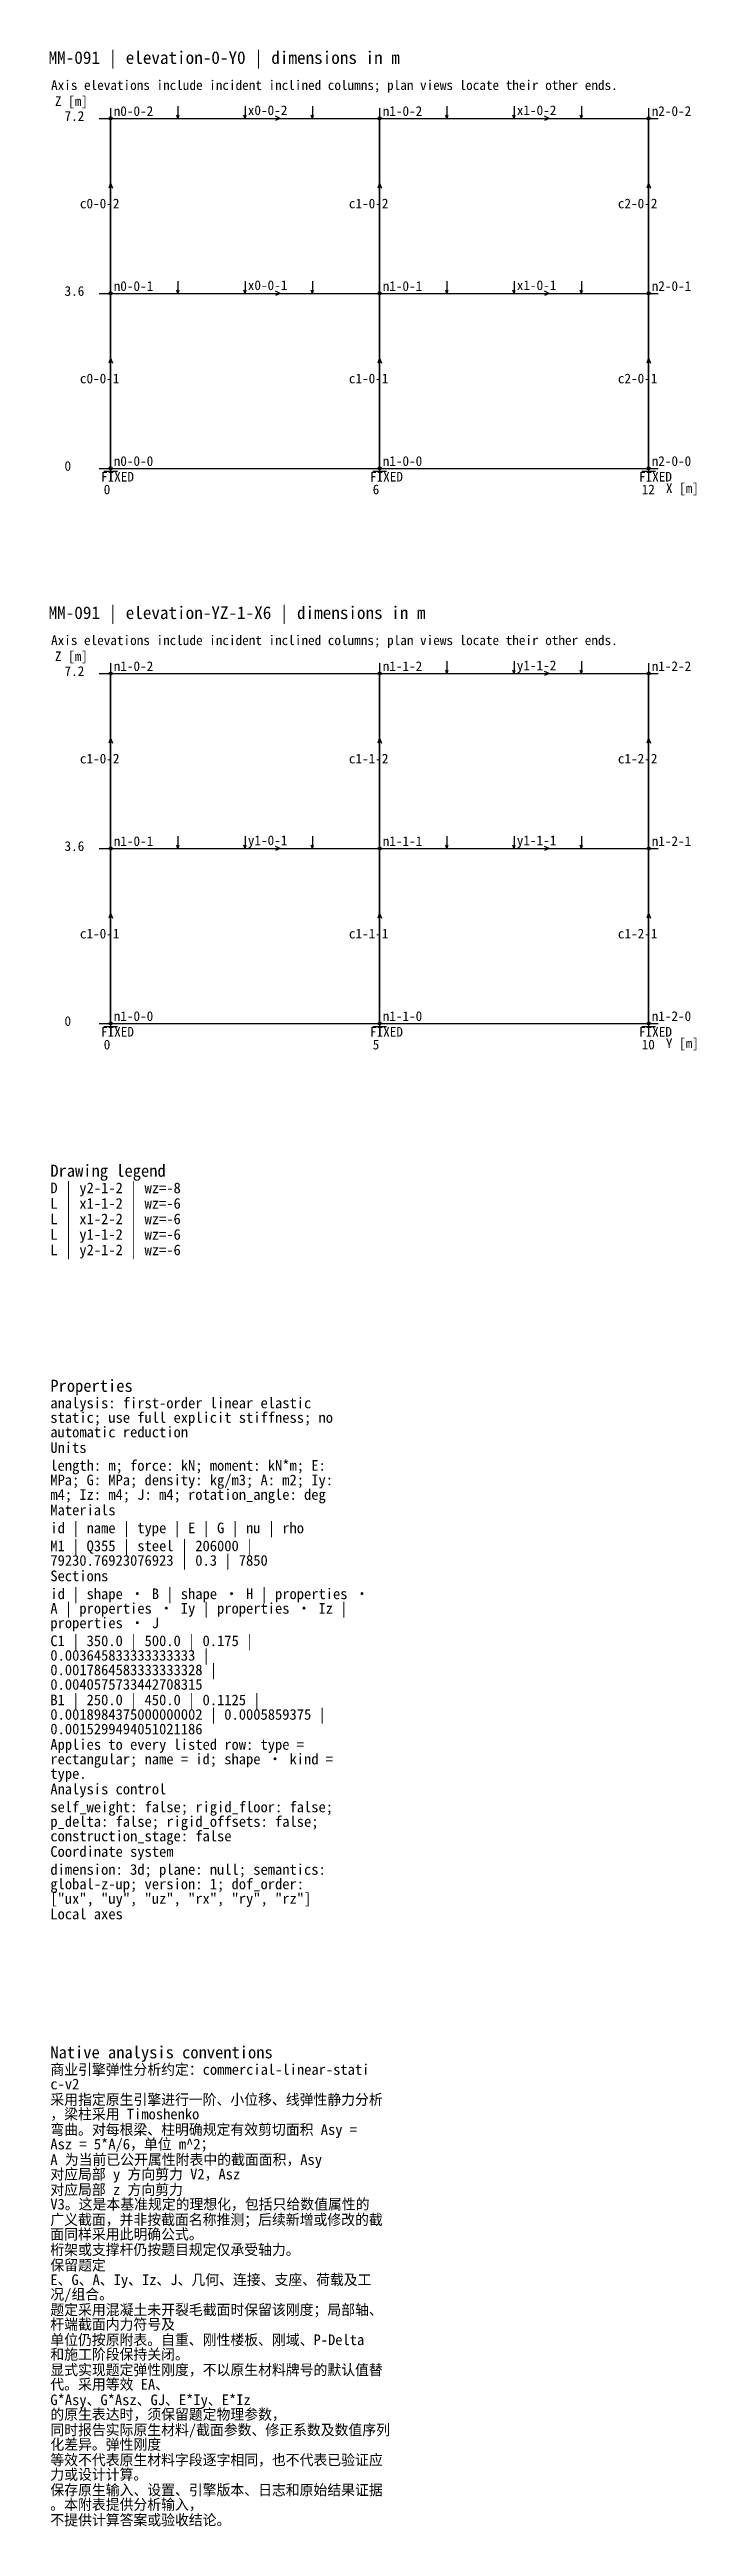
# Model space of a CAD drawing. Extents: x 0 to 67.6, y -63.4 to 10.2.
# Drawn here: x 54.2 to 67.6, y -63.4 to -12.3 of the extents above; entities that cross this region are included whole.
import ezdxf

# ---------------------------------------------------------------- set-up
doc = ezdxf.new("R2010")
doc.units = 0

msp = doc.modelspace()

# ---------------------------------------------------------------- texts
at = {"layer": 'A-CLEAN-NOTES'}
for s, height, p in [('Properties', 0.25, (54.24, -39.97)), ('static; use full explicit stiffness; no', 0.22, (54.24, -40.61)), ('analysis: first-order linear elastic', 0.22, (54.24, -40.31)), ('automatic reduction', 0.22, (54.24, -40.91)), ('Units', 0.22, (54.24, -41.23)), ('length: m; force: kN; moment: kN*m; E:', 0.22, (54.24, -41.6)), ('MPa; G: MPa; density: kg/m3; A: m2; Iy:', 0.22, (54.24, -41.9)), ('m4; Iz: m4; J: m4; rotation_angle: deg', 0.22, (54.24, -42.2)), ('Materials', 0.22, (54.24, -42.52)), ('id | name | type | E | G | nu | rho', 0.22, (54.24, -42.89)), ('M1 | Q355 | steel | 206000 |', 0.22, (54.24, -43.26)), ('79230.76923076923 | 0.3 | 7850', 0.22, (54.24, -43.56)), ('Sections', 0.22, (54.24, -43.88)), ('A | properties · Iy | properties · Iz |', 0.22, (54.24, -44.55)), ('id | shape · B | shape · H | properties ·', 0.22, (54.24, -44.25)), ('C1 | 350.0 | 500.0 | 0.175 |', 0.22, (54.24, -45.22)), ('properties · J', 0.22, (54.24, -44.85)), ('0.003645833333333333 |', 0.22, (54.24, -45.52)), ('0.0017864583333333328 |', 0.22, (54.24, -45.82)), ('0.0040575733442708315', 0.22, (54.24, -46.12)), ('0.0018984375000000002 | 0.0005859375 |', 0.22, (54.24, -46.74)), ('B1 | 250.0 | 450.0 | 0.1125 |', 0.22, (54.24, -46.44)), ('0.0015299494051021186', 0.22, (54.24, -47.04)), ('Applies to every listed row: type =', 0.22, (54.24, -47.36)), ('rectangular; name = id; shape · kind =', 0.22, (54.24, -47.66)), ('Analysis control', 0.22, (54.24, -48.28)), ('type.', 0.22, (54.24, -47.96)), ('self_weight: false; rigid_floor: false;', 0.22, (54.24, -48.65)), ('construction_stage: false', 0.22, (54.24, -49.25)), ('p_delta: false; rigid_offsets: false;', 0.22, (54.24, -48.95)), ('Coordinate system', 0.22, (54.24, -49.57)), ('dimension: 3d; plane: null; semantics:', 0.22, (54.24, -49.94)), ('global-z-up; version: 1; dof_order:', 0.22, (54.24, -50.24)), ('["ux", "uy", "uz", "rx", "ry", "rz"]', 0.22, (54.24, -50.54)), ('Local axes', 0.22, (54.24, -50.86)), ('Native analysis conventions', 0.25, (54.24, -53.73)), ('c-v2', 0.22, (54.24, -54.37)), ('商业引擎弹性分析约定：commercial-linear-stati', 0.22, (54.24, -54.07)), ('采用指定原生引擎进行一阶、小位移、线弹性静力分析', 0.22, (54.24, -54.69)), ('弯曲。对每根梁、柱明确规定有效剪切面积 Asy =', 0.22, (54.24, -55.31)), ('，梁柱采用 Timoshenko', 0.22, (54.24, -54.99)), ('Asz = 5*A/6，单位 m^2；', 0.22, (54.24, -55.61)), ('A 为当前已公开属性附表中的截面面积，Asy', 0.22, (54.24, -55.93)), ('对应局部 y 方向剪力 V2，Asz', 0.22, (54.24, -56.23)), ('V3。这是本基准规定的理想化，包括只给数值属性的', 0.22, (54.24, -56.85)), ('对应局部 z 方向剪力', 0.22, (54.24, -56.55)), ('广义截面，并非按截面名称推测；后续新增或修改的截', 0.22, (54.24, -57.17)), ('面同样采用此明确公式。', 0.22, (54.24, -57.47)), ('桁架或支撑杆仍按题目规定仅承受轴力。', 0.22, (54.24, -57.79)), ('保留题定', 0.22, (54.24, -58.11)), ('E、G、A、Iy、Iz、J、几何、连接、支座、荷载及工', 0.22, (54.24, -58.41)), ('题定采用混凝土未开裂毛截面时保留该刚度；局部轴、', 0.22, (54.24, -59.03)), ('况/组合。', 0.22, (54.24, -58.71)), ('杆端截面内力符号及', 0.22, (54.24, -59.33)), ('和施工阶段保持关闭。', 0.22, (54.24, -59.95)), ('单位仍按原附表。自重、刚性楼板、刚域、P-Delta', 0.22, (54.24, -59.65)), ('代。采用等效 EA、', 0.22, (54.24, -60.57)), ('显式实现题定弹性刚度，不以原生材料牌号的默认值替', 0.22, (54.24, -60.27)), ('G*Asy、G*Asz、GJ、E*Iy、E*Iz', 0.22, (54.24, -60.89)), ('的原生表达时，须保留题定物理参数，', 0.22, (54.24, -61.19)), ('同时报告实际原生材料/截面参数、修正系数及数值序列', 0.22, (54.24, -61.51)), ('化差异。弹性刚度', 0.22, (54.24, -61.81)), ('等效不代表原生材料字段逐字相同，也不代表已验证应', 0.22, (54.24, -62.13)), ('力或设计计算。', 0.22, (54.24, -62.43)), ('保存原生输入、设置、引擎版本、日志和原始结果证据', 0.22, (54.24, -62.75)), ('。本附表提供分析输入，', 0.22, (54.24, -63.05)), ('不提供计算答案或验收结论。', 0.22, (54.24, -63.37))]:
    msp.add_text(s, height=height, dxfattribs=at).set_placement(p)
at = {"layer": 'A-CLEAN-SECTION'}
for s, height, p in [('MM-091 | elevation-0-Y0 | dimensions in m', 0.26, (54.204, -12.556)), ('Axis elevations include incident inclined columns; plan views locate their other ends.', 0.2, (54.255, -13.09388)), ('Z [m]', 0.2, (54.33435, -13.42538)), ('7.2', 0.2, (54.53272, -13.73138)), ('n0-0-2', 0.2, (55.54838, -13.62938)), ('x0-0-2', 0.2, (58.31763, -13.61238)), ('n1-0-2', 0.2, (61.10276, -13.62938)), ('x1-0-2', 0.2, (63.87202, -13.61238)), ('n2-0-2', 0.2, (66.65715, -13.62938)), ('c0-0-2', 0.2, (54.85011, -15.53763)), ('c1-0-2', 0.2, (60.4045, -15.53763)), ('c2-0-2', 0.2, (65.95888, -15.53763)), ('3.6', 0.2, (54.53272, -17.34388)), ('n0-0-1', 0.2, (55.54838, -17.24188)), ('x0-0-1', 0.2, (58.31763, -17.22488)), ('n1-0-1', 0.2, (61.10276, -17.24188)), ('x1-0-1', 0.2, (63.87202, -17.22488)), ('n2-0-1', 0.2, (66.65715, -17.24188)), ('c0-0-1', 0.2, (54.85011, -19.15013)), ('c1-0-1', 0.2, (60.4045, -19.15013)), ('c2-0-1', 0.2, (65.95888, -19.15013)), ('0', 0.2, (54.53272, -20.95638)), ('n0-0-0', 0.2, (55.54838, -20.85438)), ('n1-0-0', 0.2, (61.10276, -20.85438)), ('n2-0-0', 0.2, (66.65715, -20.85438)), ('FIXED', 0.2, (55.28653, -21.17738)), ('0', 0.2, (55.34207, -21.44088)), ('FIXED', 0.2, (60.84091, -21.17738)), ('6', 0.2, (60.89646, -21.44088)), ('FIXED', 0.2, (66.39529, -21.17738)), ('12', 0.2, (66.45084, -21.44088)), ('X [m]', 0.2, (66.95074, -21.41538)), ('MM-091 | elevation-YZ-1-X6 | dimensions in m', 0.26, (54.204, -24.016)), ('Axis elevations include incident inclined columns; plan views locate their other ends.', 0.2, (54.255, -24.55388)), ('Z [m]', 0.2, (54.33435, -24.88538)), ('7.2', 0.2, (54.53272, -25.19138)), ('n1-0-2', 0.2, (55.54838, -25.08938)), ('n1-1-2', 0.2, (61.10276, -25.08938)), ('y1-1-2', 0.2, (63.87202, -25.07238)), ('n1-2-2', 0.2, (66.65715, -25.08938)), ('c1-0-2', 0.2, (54.85011, -26.99763)), ('c1-1-2', 0.2, (60.4045, -26.99763)), ('c1-2-2', 0.2, (65.95888, -26.99763)), ('3.6', 0.2, (54.53272, -28.80388)), ('n1-0-1', 0.2, (55.54838, -28.70188)), ('y1-0-1', 0.2, (58.31763, -28.68488)), ('n1-1-1', 0.2, (61.10276, -28.70188)), ('y1-1-1', 0.2, (63.87202, -28.68488)), ('n1-2-1', 0.2, (66.65715, -28.70188)), ('c1-0-1', 0.2, (54.85011, -30.61013)), ('c1-1-1', 0.2, (60.4045, -30.61013)), ('c1-2-1', 0.2, (65.95888, -30.61013)), ('n1-0-0', 0.2, (55.54838, -32.31438)), ('n1-1-0', 0.2, (61.10276, -32.31438)), ('n1-2-0', 0.2, (66.65715, -32.31438)), ('0', 0.2, (54.53272, -32.41638)), ('FIXED', 0.2, (55.28653, -32.63738)), ('0', 0.2, (55.34207, -32.90088)), ('FIXED', 0.2, (60.84091, -32.63738)), ('5', 0.2, (60.89646, -32.90088)), ('FIXED', 0.2, (66.39529, -32.63738)), ('10', 0.2, (66.45084, -32.90088)), ('Y [m]', 0.2, (66.95074, -32.87538)), ('Drawing legend', 0.25, (54.24, -35.53)), ('D | y2-1-2 | wz=-8', 0.22, (54.24, -35.87)), ('L | x1-1-2 | wz=-6', 0.22, (54.24, -36.19)), ('L | x1-2-2 | wz=-6', 0.22, (54.24, -36.51)), ('L | y1-1-2 | wz=-6', 0.22, (54.24, -36.83)), ('L | y2-1-2 | wz=-6', 0.22, (54.24, -37.15))]:
    msp.add_text(s, height=height, dxfattribs=at).set_placement(p)

# ---------------------------------------------------------------- linework, layer by layer
at = {"layer": 'A-CLEAN-SECTION'}
for p, q in [((55.24686, -13.68038), (66.79204, -13.68038)), ((55.4849, -13.46788), (55.4849, -21.16038)), ((55.4849, -17.29288), (55.4849, -13.68038)), ((55.4849, -13.68038), (61.03928, -13.68038)), ((56.87349, -13.68038), (56.84969, -13.61238)), ((56.87349, -13.42538), (56.87349, -13.68038)), ((56.87349, -13.68038), (56.8973, -13.61238)), ((58.2621, -13.68038), (58.23829, -13.61238)), ((58.2621, -13.42538), (58.2621, -13.68038)), ((58.2621, -13.68038), (58.2859, -13.61238)), ((58.98416, -13.68038), (58.88894, -13.63788)), ((58.98416, -13.68038), (58.88894, -13.72288)), ((59.65069, -13.68038), (59.62688, -13.61238)), ((59.65069, -13.42538), (59.65069, -13.68038)), ((59.65069, -13.68038), (59.67449, -13.61238)), ((61.03928, -13.46788), (61.03928, -21.16038)), ((61.03928, -17.29288), (61.03928, -13.68038)), ((61.03928, -13.68038), (66.59367, -13.68038)), ((62.42788, -13.68038), (62.40408, -13.61238)), ((62.42788, -13.42538), (62.42788, -13.68038)), ((62.42788, -13.68038), (62.45169, -13.61238)), ((63.81648, -13.68038), (63.79267, -13.61238)), ((63.81648, -13.42538), (63.81648, -13.68038)), ((63.81648, -13.68038), (63.84028, -13.61238)), ((64.53855, -13.68038), (64.44333, -13.63788)), ((64.53855, -13.68038), (64.44333, -13.72288)), ((65.20507, -13.68038), (65.18127, -13.61238)), ((65.20507, -13.42538), (65.20507, -13.68038)), ((65.20507, -13.68038), (65.22887, -13.61238)), ((66.59367, -13.46788), (66.59367, -21.16038)), ((66.59367, -17.29288), (66.59367, -13.68038)), ((55.4849, -15.017), (55.44522, -15.119)), ((55.4849, -15.017), (55.52458, -15.119)), ((61.03928, -15.017), (60.99961, -15.119)), ((61.03928, -15.017), (61.07896, -15.119)), ((66.59367, -15.017), (66.55399, -15.119)), ((66.59367, -15.017), (66.63335, -15.119)), ((55.24686, -17.29288), (66.79204, -17.29288)), ((55.4849, -20.90538), (55.4849, -17.29288)), ((55.4849, -17.29288), (61.03928, -17.29288)), ((56.87349, -17.29288), (56.84969, -17.22488)), ((56.87349, -17.03788), (56.87349, -17.29288)), ((56.87349, -17.29288), (56.8973, -17.22488)), ((58.2621, -17.29288), (58.23829, -17.22488)), ((58.2621, -17.03788), (58.2621, -17.29288)), ((58.2621, -17.29288), (58.2859, -17.22488)), ((58.98416, -17.29288), (58.88894, -17.25038)), ((58.98416, -17.29288), (58.88894, -17.33538)), ((59.65069, -17.29288), (59.62688, -17.22488)), ((59.65069, -17.03788), (59.65069, -17.29288)), ((59.65069, -17.29288), (59.67449, -17.22488)), ((61.03928, -20.90538), (61.03928, -17.29288)), ((61.03928, -17.29288), (66.59367, -17.29288)), ((62.42788, -17.29288), (62.40408, -17.22488)), ((62.42788, -17.03788), (62.42788, -17.29288)), ((62.42788, -17.29288), (62.45169, -17.22488)), ((63.81648, -17.29288), (63.79267, -17.22488)), ((63.81648, -17.03788), (63.81648, -17.29288)), ((63.81648, -17.29288), (63.84028, -17.22488)), ((64.53855, -17.29288), (64.44333, -17.25038)), ((64.53855, -17.29288), (64.44333, -17.33538)), ((65.20507, -17.29288), (65.18127, -17.22488)), ((65.20507, -17.03788), (65.20507, -17.29288)), ((65.20507, -17.29288), (65.22887, -17.22488)), ((66.59367, -20.90538), (66.59367, -17.29288)), ((55.4849, -18.6295), (55.44522, -18.7315)), ((55.4849, -18.6295), (55.52458, -18.7315)), ((61.03928, -18.6295), (60.99961, -18.7315)), ((61.03928, -18.6295), (61.07896, -18.7315)), ((66.59367, -18.6295), (66.55399, -18.7315)), ((66.59367, -18.6295), (66.63335, -18.7315)), ((55.24686, -20.90538), (66.79204, -20.90538)), ((55.34207, -20.96488), (55.62772, -20.96488)), ((60.89646, -20.96488), (61.18211, -20.96488)), ((66.45084, -20.96488), (66.73649, -20.96488)), ((55.4849, -24.92788), (55.4849, -32.62038)), ((61.03928, -24.92788), (61.03928, -32.62038)), ((62.42788, -24.88538), (62.42788, -25.14038)), ((62.42788, -24.88538), (62.42788, -25.14038)), ((63.81648, -24.88538), (63.81648, -25.14038)), ((63.81648, -24.88538), (63.81648, -25.14038)), ((65.20507, -24.88538), (65.20507, -25.14038)), ((65.20507, -24.88538), (65.20507, -25.14038)), ((66.59367, -24.92788), (66.59367, -32.62038)), ((55.24686, -25.14038), (66.79204, -25.14038)), ((55.4849, -28.75288), (55.4849, -25.14038)), ((61.03928, -28.75288), (61.03928, -25.14038)), ((61.03928, -25.14038), (66.59367, -25.14038)), ((62.42788, -25.14038), (62.40408, -25.07238)), ((62.42788, -25.14038), (62.40408, -25.07238)), ((62.42788, -25.14038), (62.45169, -25.07238)), ((62.42788, -25.14038), (62.45169, -25.07238)), ((63.81648, -25.14038), (63.79267, -25.07238)), ((63.81648, -25.14038), (63.79267, -25.07238)), ((63.81648, -25.14038), (63.84028, -25.07238)), ((63.81648, -25.14038), (63.84028, -25.07238)), ((64.53855, -25.14038), (64.44333, -25.09788)), ((64.53855, -25.14038), (64.44333, -25.18288)), ((65.20507, -25.14038), (65.18127, -25.07238)), ((65.20507, -25.14038), (65.18127, -25.07238)), ((65.20507, -25.14038), (65.22887, -25.07238)), ((65.20507, -25.14038), (65.22887, -25.07238)), ((66.59367, -28.75288), (66.59367, -25.14038)), ((55.4849, -26.477), (55.44522, -26.579)), ((55.4849, -26.477), (55.52458, -26.579)), ((61.03928, -26.477), (60.99961, -26.579)), ((61.03928, -26.477), (61.07896, -26.579)), ((66.59367, -26.477), (66.55399, -26.579)), ((66.59367, -26.477), (66.63335, -26.579)), ((56.87349, -28.49788), (56.87349, -28.75288)), ((58.2621, -28.49788), (58.2621, -28.75288)), ((59.65069, -28.49788), (59.65069, -28.75288)), ((62.42788, -28.49788), (62.42788, -28.75288)), ((63.81648, -28.49788), (63.81648, -28.75288)), ((65.20507, -28.49788), (65.20507, -28.75288)), ((55.24686, -28.75288), (66.79204, -28.75288)), ((55.4849, -32.36538), (55.4849, -28.75288)), ((55.4849, -28.75288), (61.03928, -28.75288)), ((56.87349, -28.75288), (56.84969, -28.68488)), ((56.87349, -28.75288), (56.8973, -28.68488)), ((58.2621, -28.75288), (58.23829, -28.68488)), ((58.2621, -28.75288), (58.2859, -28.68488)), ((58.98416, -28.75288), (58.88894, -28.71038)), ((58.98416, -28.75288), (58.88894, -28.79538)), ((59.65069, -28.75288), (59.62688, -28.68488)), ((59.65069, -28.75288), (59.67449, -28.68488)), ((61.03928, -32.36538), (61.03928, -28.75288)), ((61.03928, -28.75288), (66.59367, -28.75288)), ((62.42788, -28.75288), (62.40408, -28.68488)), ((62.42788, -28.75288), (62.45169, -28.68488)), ((63.81648, -28.75288), (63.79267, -28.68488)), ((63.81648, -28.75288), (63.84028, -28.68488)), ((64.53855, -28.75288), (64.44333, -28.71038)), ((64.53855, -28.75288), (64.44333, -28.79538)), ((65.20507, -28.75288), (65.18127, -28.68488)), ((65.20507, -28.75288), (65.22887, -28.68488)), ((66.59367, -32.36538), (66.59367, -28.75288)), ((55.4849, -30.0895), (55.44522, -30.1915)), ((55.4849, -30.0895), (55.52458, -30.1915)), ((61.03928, -30.0895), (60.99961, -30.1915)), ((61.03928, -30.0895), (61.07896, -30.1915)), ((66.59367, -30.0895), (66.55399, -30.1915)), ((66.59367, -30.0895), (66.63335, -30.1915)), ((55.24686, -32.36538), (66.79204, -32.36538)), ((55.34207, -32.42488), (55.62772, -32.42488)), ((60.89646, -32.42488), (61.18211, -32.42488)), ((66.45084, -32.42488), (66.73649, -32.42488))]:
    msp.add_line(p, q, dxfattribs=at)
for centre in [(55.4849, -13.68038), (61.03928, -13.68038), (66.59367, -13.68038), (55.4849, -17.29288), (61.03928, -17.29288), (66.59367, -17.29288), (55.4849, -20.90538), (61.03928, -20.90538), (66.59367, -20.90538), (55.4849, -25.14038), (61.03928, -25.14038), (66.59367, -25.14038), (55.4849, -28.75288), (61.03928, -28.75288), (66.59367, -28.75288), (55.4849, -32.36538), (61.03928, -32.36538), (66.59367, -32.36538)]:
    msp.add_circle(centre, 0.03174, dxfattribs=at)

msp.set_redraw_order([(e.dxf.handle, doc.entitydb.next_handle()) for e in msp.query("TEXT MTEXT ATTDEF DIMENSION ARC_DIMENSION")])  # texts and dimensions are drawn at this point

doc.saveas('drawing.dxf')
